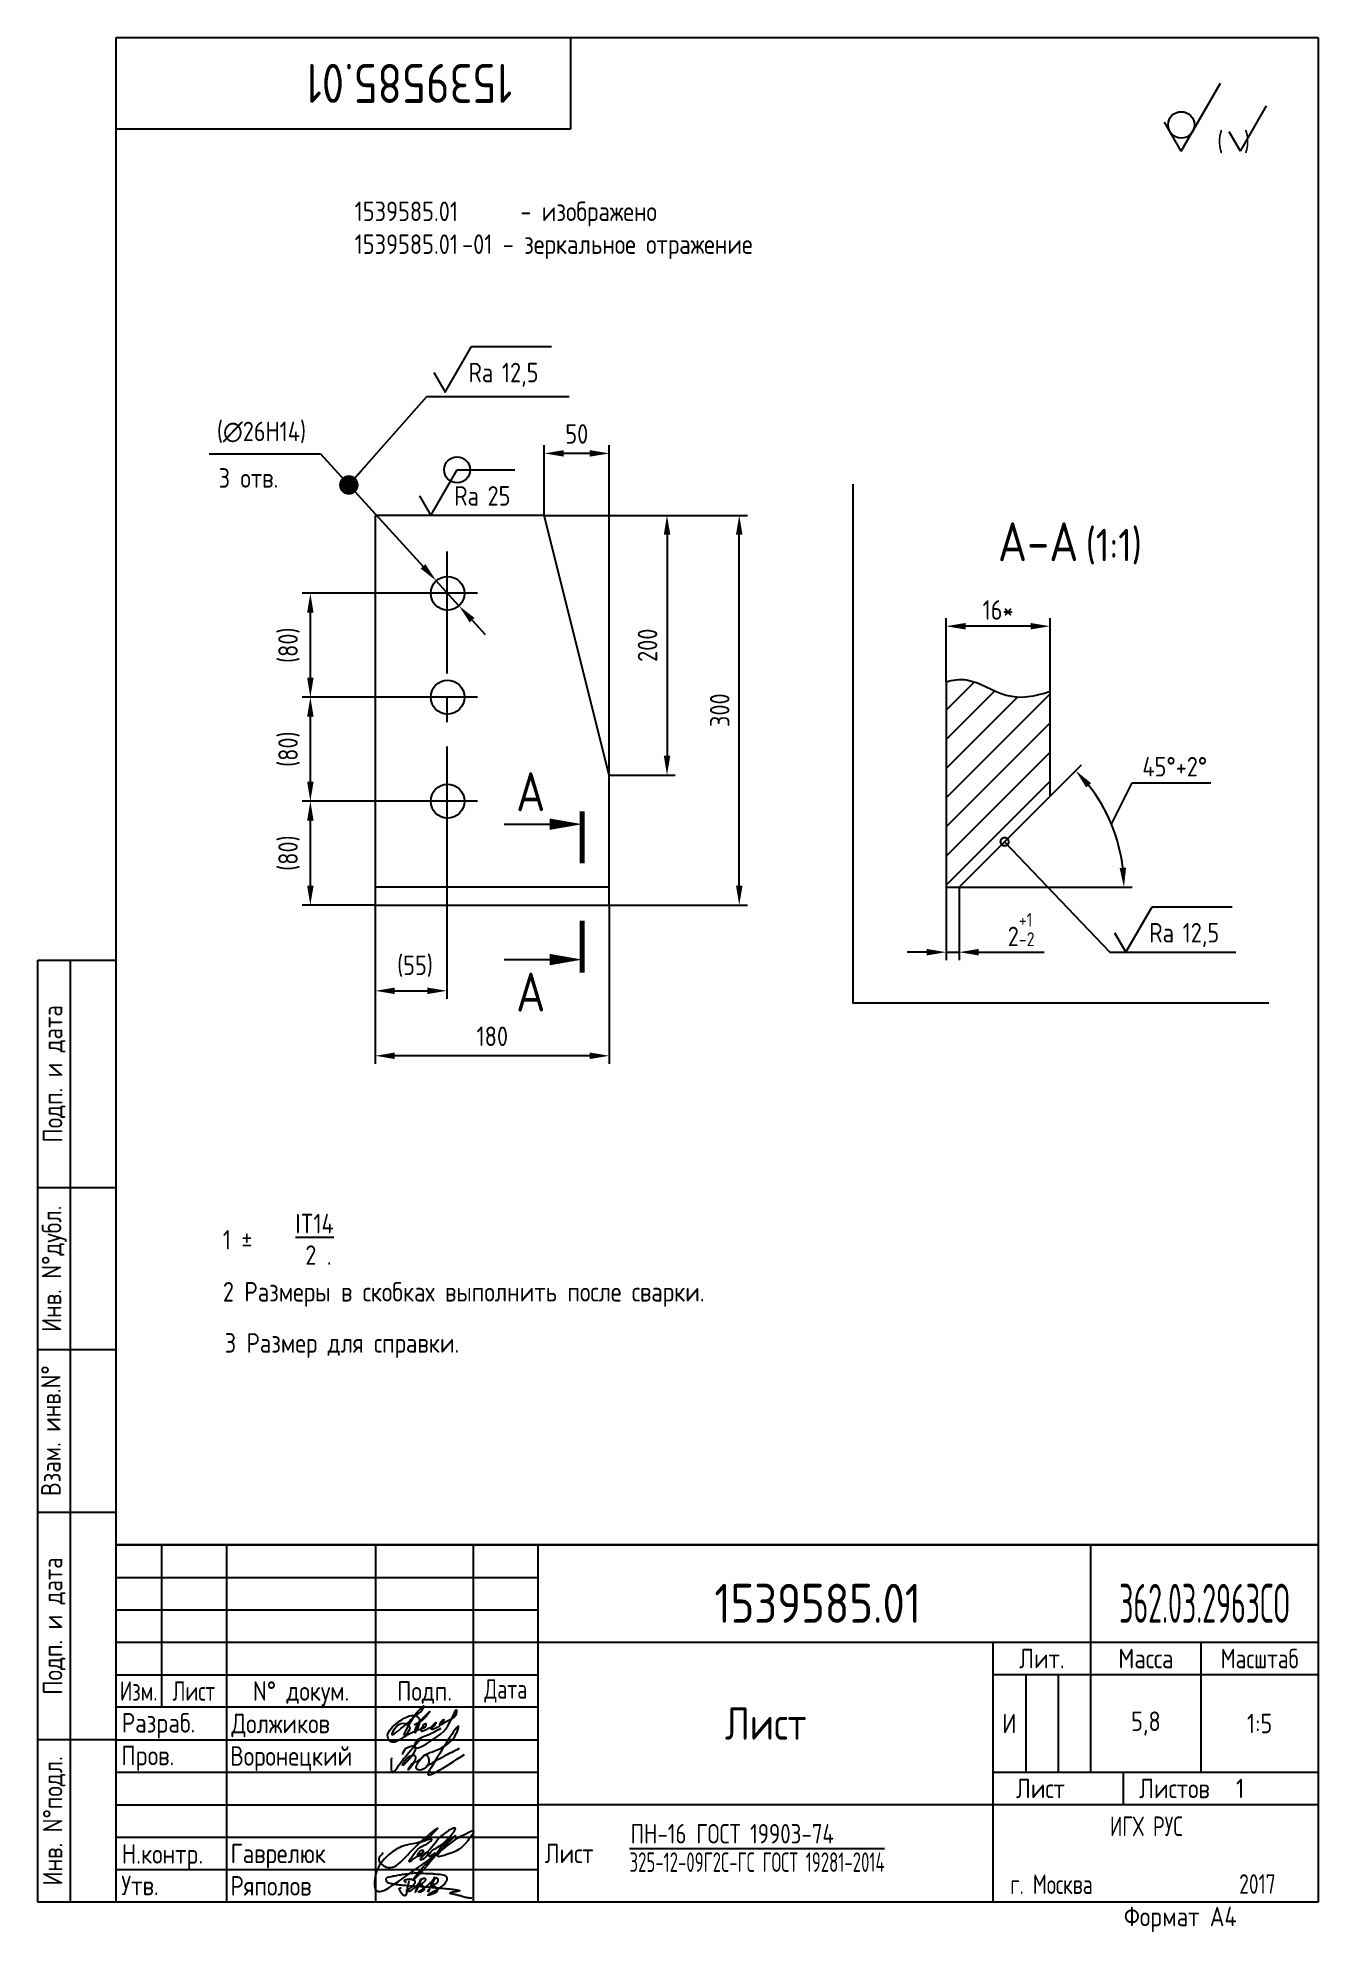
# Paper-space layout 'A4_protect' of a CAD drawing. Header units: millimetres. Extents: x 8 to 205, y 0 to 292.
# The model-space entities are those that its viewports show. They can reach past a viewport. Long polylines and large blocks are cut down to what shows.
import ezdxf
from ezdxf.enums import TextEntityAlignment as Align

# ---------------------------------------------------------------- set-up
doc = ezdxf.new("R2010")
doc.units = ezdxf.units.MM
doc.header["$LTSCALE"] = 3
doc.linetypes.add('CENTER', pattern=[2, 1.25, -0.25, 0.25, -0.25])
doc.layers.add('AM_VIEWS', color=1, linetype='Continuous', lineweight=25, plot=False)
for name, color, linetype in [('Bord', 1, 'Continuous'), ('Cen', 5, 'CENTER'), ('Cont', 6, 'Continuous'), ('Dim', 7, 'Continuous'), ('Hatch', 2, 'Continuous'), ('Text', 3, 'Continuous'), ('Textb', 6, 'Continuous'), ('Vporti', 7, 'Continuous')]:
    doc.layers.add(name, color=color, linetype=linetype)
doc.layers.get('Vporti').off()
doc.styles.add('Style1', font='romans.shx', dxfattribs={"width": 0.8})
doc.dimstyles.new('Anqular', dxfattribs={"dimtxt": 3, "dimasz": 3, "dimexe": 1.25, "dimexo": 0, "dimgap": 1, "dimtad": 2, "dimtoh": 1, "dimtxsty": 'Style1', "dimcen": 2.5, "dimclrt": 3, "dimadec": 0, "dimazin": 0, "dimtfac": 1, "dimtmove": 1, "dimatfit": 3, "dimfxl": 1, "dimarcsym": 0})
doc.dimstyles.new('Copy of Lin_5', dxfattribs={"dimscale": 5, "dimtxt": 3, "dimasz": 3, "dimexe": 1.25, "dimexo": 0, "dimgap": 1.5, "dimtad": 1, "dimdec": 0, "dimtxsty": 'Style1', "dimcen": 2.5, "dimclrt": 3, "dimadec": 5, "dimazin": 0, "dimtfac": 1, "dimtdec": 0, "dimtmove": 0, "dimatfit": 3, "dimldrblk": 'DOTSMALL', "dimfxl": 1, "dimarcsym": 0})
doc.dimstyles.new('Dia$0', dxfattribs={"dimtxt": 3, "dimasz": 3, "dimexe": 1.25, "dimexo": 0, "dimgap": 1, "dimtad": 1, "dimtxsty": 'Style1', "dimcen": 2.5, "dimclrt": 3, "dimadec": 0, "dimazin": 0, "dimtfac": 1, "dimtmove": 0, "dimatfit": 3, "dimfxl": 1, "dimarcsym": 0})
doc.dimstyles.new('DIA_5', dxfattribs={"dimscale": 5, "dimtxt": 3, "dimasz": 3, "dimexe": 0.18, "dimexo": 0.0625, "dimgap": 1, "dimtad": 1, "dimtih": 1, "dimtoh": 1, "dimdec": 0, "dimdsep": 46, "dimtxsty": 'Style1', "dimcen": 0, "dimclrt": 3, "dimadec": 0, "dimazin": 0, "dimtfac": 1, "dimtdec": 0, "dimtmove": 0, "dimatfit": 3, "dimfxl": 1, "dimtolj": 1, "dimarcsym": 0})
doc.dimstyles.new('Lin', dxfattribs={"dimtxt": 3, "dimasz": 3, "dimexe": 1.25, "dimexo": 0, "dimgap": 1, "dimtad": 1, "dimtoh": 1, "dimdec": 3, "dimtxsty": 'Style1', "dimcen": 2.5, "dimclrt": 3, "dimadec": 0, "dimazin": 0, "dimtfac": 1, "dimtdec": 3, "dimtmove": 0, "dimatfit": 3, "dimldrblk": 'DOT', "dimfxl": 1, "dimarcsym": 0})
doc.dimstyles.new('Lin 5', dxfattribs={"dimscale": 5, "dimtxt": 3, "dimasz": 3, "dimexe": 1.25, "dimexo": 0, "dimgap": 1, "dimtad": 1, "dimdec": 0, "dimtxsty": 'Style1', "dimcen": 2.5, "dimclrt": 3, "dimadec": 0, "dimazin": 0, "dimtfac": 1, "dimtdec": 0, "dimtmove": 0, "dimatfit": 3, "dimldrblk": 'DOTSMALL', "dimfxl": 1, "dimarcsym": 0})
doc.dimstyles.new('Poz_2', dxfattribs={"dimscale": 2, "dimtxt": 6, "dimasz": 2.5, "dimexe": 1.25, "dimexo": 0, "dimgap": 1, "dimtad": 2, "dimtoh": 1, "dimdec": 0, "dimtxsty": 'Style1', "dimblk": 'DOTSMALL', "dimcen": 2.5, "dimclrt": 6, "dimadec": 0, "dimazin": 0, "dimtfac": 1, "dimtdec": 0, "dimtmove": 0, "dimatfit": 3, "dimldrblk": 'DOTSMALL', "dimfxl": 1, "dimarcsym": 0})

psp = doc.layouts.new('A4_protect')

# ---------------------------------------------------------------- texts
at = {"layer": 'Text', "style": 'Style1', "width": 0.8}
for s, p in [('%%uIT14', (47.61800520599479, 107.95720064649333)), ('1 %%P', (36.462903372788105, 105.46121028336495)), ('2 .', (49.15061678628524, 103.11003564155249)), ('2 Размеры в скобках выполнить после сварки.', (36.462903372788105, 97.46121028336495)), ('3 Размер для справки.', (36.740015463563395, 89.58069952143421))]:
    psp.add_text(s, height=3, dxfattribs=at).set_placement(p)

msp = doc.modelspace()

# ---------------------------------------------------------------- texts
at = {"layer": 'Text', "style": 'Style1', "width": 0.8}
msp.add_text('3 отв.', height=15, dxfattribs=at).set_placement((11442.150022726895, 4803.845909335538))

# ---------------------------------------------------------------- blocks, each defined once
blk = doc.blocks.new('A4')
at = {"layer": 'Bord'}
for p, q in [((20, 55), (85, 55)), ((20, 50), (85, 50)), ((20, 45), (85, 45)), ((160, 40), (160, 25)), ((165, 40), (165, 25)), ((20, 30), (85, 30)), ((20, 25), (85, 25)), ((20, 20), (85, 20)), ((20, 15), (85, 15)), ((20, 10), (85, 10))]:
    blk.add_line(p, q, dxfattribs=at)
at = {"layer": 'Cont'}
for p, q in [((204.9999999999999, 292), (20, 292)), ((20, 291.99999999999994), (20, 5)), ((90, 277.99999999999994), (90, 291.99999999999994)), ((204.99999999999977, 292), (205, 5)), ((20, 277.99999999999994), (90, 277.99999999999994)), ((8, 5), (8, 150)), ((8, 150), (20, 150)), ((13, 5), (13, 150)), ((8, 115), (20, 115)), ((20, 90), (8, 90)), ((20, 65), (8, 65)), ((205, 60), (20, 60)), ((20, 60), (205, 60)), ((27, 60), (27, 35)), ((37, 60), (37, 5)), ((60, 5), (60, 60)), ((75, 60), (75, 5)), ((85, 5), (85, 60)), ((170, 60), (170, 25)), ((85, 45), (205, 45)), ((155, 5), (155, 45)), ((187, 25), (187, 45)), ((20, 39.99999999999999), (85, 39.99999999999999)), ((205, 40), (155, 40)), ((85, 34.99999999999999), (20, 34.99999999999999)), ((20, 30), (8, 30)), ((155, 24.999999999999993), (205, 24.999999999999993)), ((175, 24.999999999999993), (175, 19.999999999999993)), ((205, 19.999999999999993), (85, 19.999999999999993)), ((20, 5), (8, 5)), ((205, 5), (20, 5))]:
    blk.add_line(p, q, dxfattribs=at)
at = {"layer": 'Text', "style": 'Style1', "width": 0.8}
for s, p in [('Подп. и дата', (10.5, 132.5)), ('Инв. N%%dдубл.', (10.5, 102.5)), ('Взам. инв.N%%d ', (9.998218334536972, 78.3795773123125)), ('Подп. и дата', (10.499999999999972, 47.5)), ('Инв. N%%dподл.', (10.499999999999972, 17.5))]:
    blk.add_text(s, height=3, rotation=90, dxfattribs=at).set_placement(p, align=Align.MIDDLE)
at = {"layer": 'Text', "style": 'Style1'}
for s, width, p in [('Лит.', 0.8, (162.5, 42.5)), ('Масса', 0.8, (178.5, 42.5)), ('Масштаб', 0.75, (196, 42.5)), ('Изм.', 0.7, (23.5, 37.49999999999999)), ('Лист', 0.7, (32, 37.49999999999999)), ('N%%d докум.', 0.8, (48.5, 37.5)), ('Подп.', 0.8, (67.5, 37.5)), ('Лист', 0.8, (162.27183976005585, 22.499999999999993)), ('Листов', 0.8, (182.89895634318407, 22.499999999999993))]:
    blk.add_text(s, height=3, dxfattribs=dict(at, width=width)).set_placement(p, align=Align.MIDDLE_CENTER)
at = {"layer": 'Text', "style": 'Style1', "width": 0.7}
for s, p in [('Дата', (80, 37.5)), ('ИГХ РУС', (178.57456404267487, 16.685325149145108))]:
    blk.add_text(s, height=3, dxfattribs=at).set_placement(p, align=Align.MIDDLE)
at = {"layer": 'Text', "style": 'Style1'}
for s, width, p in [('Разpаб.', 0.8, (20.91971765870153, 31.101855832076225)), ('Пpов.', 0.8, (20.835938510797405, 26.077635610142664)), ('Н.контp.', 0.8, (20.91971765870153, 10.921236633909956)), ('Утв.', 0.8, (20.835938510797405, 6.064490181786333)), ('г. Москва', 0.7, (157.63577938732783, 6.252224118072826)), ('Фоpмат А4', 0.8, (175.10848470088877, 1.2870372467283797))]:
    blk.add_text(s, height=3, dxfattribs=dict(at, width=width)).set_placement(p)
for tag, p, width in [('ФИО', (39.00000028469458, 30.999999936534323), 0.8), ('ФИО', (39.00000028469458, 25.999999936534323), 0.8), ('ГОСТ_СОРТАМЕНТА', (98.1878215711672, 13.999999936534323), 0.8), ('ФИО', (39.00000028469458, 10.999999936534323), 0.8), ('ФИО', (39.00000028469458, 5.999999936534323), 0.8), ('2017', (192.84863846176154, 6.2876293898809354), 0.7)]:
    blk.add_attdef(tag, p, '', height=3, dxfattribs=dict(at, width=width))
at = {"layer": 'Text', "style": 'Style1', "width": 0.8}
for tag, p in [('И', (157.4854669433364, 32.49999993653432)), ('700', (178.50000028469458, 32.49999993653432)), ('1:20', (196.00000028469458, 32.49999993653432))]:
    blk.add_attdef(tag, text='', height=3, dxfattribs=at).set_placement(p, align=Align.MIDDLE)
blk.add_attdef('Сборочный_чертеж', text='', height=3, dxfattribs=at).set_placement((120.00000028469458, 21.29999993653432), align=Align.CENTER)
for tag, p in [('1', (171.11987341606346, 22.499999936534323)), ('2', (193.00000028469458, 22.499999936534323))]:
    blk.add_attdef(tag, text='', height=3, dxfattribs=at).set_placement(p, align=Align.MIDDLE_CENTER)
blk.add_attdef('ЛИСТ', text='', height=3, dxfattribs=at).set_placement((85.98599249093127, 12.499999936534323), align=Align.MIDDLE_LEFT)
at = {"layer": 'Text', "style": 'Style1', "width": 0.7}
blk.add_attdef('%%OГОСТ_ТЕХ._ТРЕБОВАНИЙ', text='', height=3, dxfattribs=at).set_placement((98.1878215711672, 7.999999936534323), align=Align.BOTTOM_LEFT)
at = {"layer": 'Textb', "style": 'Style1', "width": 0.8}
blk.add_attdef('1234567', (81.00000028469458, 289.9999999365343), '', height=6, rotation=180, dxfattribs=at)
blk.add_attdef('1234567', (123.39856689234307, 47.99999993653432), '', height=6, dxfattribs=at)
for tag, height, p in [('123ХЯ', 6, (183.6230571087517, 47.99999993653432)), ('НАИМЕНОВАНИЕ', 5, (120.00000028469458, 29.999999936534323))]:
    blk.add_attdef(tag, text='', height=height, dxfattribs=at).set_placement(p, align=Align.CENTER)
blk = doc.blocks.new('sherISO_12')
at = {"layer": 'Cont'}
for q in [(-14.997822173516852, -6.9599999999999795), (-23.65807621135218, -12.95999999999998)]:
    blk.add_line((-21.059999999999945, -17.45999999999998), q, dxfattribs=at)
blk.add_circle((-21.056490717930956, -13.39037348890173), 2.0295000000000982, dxfattribs=at)
at = {"layer": 'Text'}
for q in [(-7.918557509540278, -10.45999999999998), (-13.692060201431104, -14.45999999999998)]:
    blk.add_line((-11.960009393862947, -17.45999999999998), q, dxfattribs=at)
at = {"layer": 'Text', "style": 'Style1', "width": 0.8}
blk.add_text('(  )', height=3, dxfattribs=at).set_placement((-15.527239592221065, -17.45999999999998))
blk = doc.blocks.new('ZNAK22')
at = {"layer": 'Text', "style": 'Style1', "width": 0.8}
for s, p in [(' - изображено', (21.007913090129968, 5.568741892225184)), ('-01 - зеркальное отражение', (13.642649296121027, 0.5115990350823196))]:
    blk.add_text(s, height=3, dxfattribs=at).set_placement(p)
for p in [(13.01197387418525, 5.568741892225184), (13.01197387418525, 0.5087418922251814)]:
    blk.add_attdef('000000', text='', height=3, dxfattribs=at).set_placement(p, align=Align.RIGHT)
blk = doc.blocks.new('sherISO_01')
at = {"layer": 'Text'}
blk.add_line((4.0414499999999975, 7), (16.364452607677606, 7), dxfattribs=at)
blk.add_lwpolyline([(-1.7320500000000152, 3), (0, 0), (4.0414499999999975, 7)], dxfattribs=at)
at = {"layer": 'Text', "style": 'Style1', "width": 0.8}
blk.add_text('Ra', height=3, dxfattribs=at).set_placement((3.584307142857142, 1.5))
blk.add_attdef('12,5', (8.727084285714255, 1.4999999999999147), '', height=3, dxfattribs=at)
blk = doc.blocks.new('*D66')
at = {"color": 0, "lineweight": -2, "transparency": 16777216}
for p, q in [((11692.722567298333, 4782.577128492203), (11848.972567298333, 4782.577128492203)), ((11842.722567298333, 4497.577128492203), (11842.722567298333, 4767.577128492203)), ((11742.722567298333, 4482.577128492203), (11848.972567298333, 4482.577128492203))]:
    blk.add_line(p, q, dxfattribs=at)
at = {"color": 0, "transparency": 16777216}
for points in [[(11840.222567298333, 4767.577128492203), (11845.222567298333, 4767.577128492203), (11842.722567298333, 4782.577128492203)], [(11840.222567298333, 4497.577128492203), (11845.222567298333, 4497.577128492203), (11842.722567298333, 4482.577128492203)]]:
    blk.add_solid(points, dxfattribs=at)
at = {"layer": 'Defpoints', "color": 0, "transparency": 16777216}
for p in [(11692.722567298333, 4782.577128492203), (11842.722567298333, 4782.577128492203), (11742.722567298333, 4482.577128492203)]:
    blk.add_point(p, dxfattribs=at)
at = {"color": 3, "transparency": 16777216, "insert": (11827.722567298331, 4632.577128492205), "char_height": 15, "attachment_point": 5, "rotation": 90, "style": 'Style1'}
blk.add_mtext('300', dxfattribs=at)
blk = doc.blocks.new('_DotSmall')
at = {"color": 0, "linetype": 'ByBlock', "const_width": 0.5}
blk.add_lwpolyline([(-0.0625, 0, 1), (0.0625, 0, 1)], format="xyb", close=True, dxfattribs=at)
blk = doc.blocks.new('*D67')
at = {"color": 0, "lineweight": -2, "transparency": 16777216}
for p, q in [((11617.722567298333, 4526.6159824778915), (11617.722567298333, 4410.327128492203)), ((11562.722567298333, 4482.577128492203), (11562.722567298333, 4410.327128492203)), ((11577.722567298333, 4416.577128492203), (11602.722567298333, 4416.577128492203))]:
    blk.add_line(p, q, dxfattribs=at)
at = {"color": 0, "transparency": 16777216}
for points in [[(11577.722567298333, 4419.077128492203), (11577.722567298333, 4414.077128492203), (11562.722567298333, 4416.577128492203)], [(11602.722567298333, 4419.077128492203), (11602.722567298333, 4414.077128492203), (11617.722567298333, 4416.577128492203)]]:
    blk.add_solid(points, dxfattribs=at)
at = {"layer": 'Defpoints', "color": 0, "transparency": 16777216}
for p in [(11617.722567298333, 4526.6159824778915), (11562.722567298333, 4482.577128492203), (11617.722567298333, 4416.577128492203)]:
    blk.add_point(p, dxfattribs=at)
at = {"color": 3, "transparency": 16777216, "insert": (11593.247256005636, 4435.5056999207745), "char_height": 15, "attachment_point": 5, "style": 'Style1'}
blk.add_mtext('(55)', dxfattribs=at)
blk = doc.blocks.new('*D68')
at = {"color": 0, "lineweight": -2, "transparency": 16777216}
for p, q in [((11742.722567298333, 4482.577128492203), (11742.722567298333, 4360.327128492203)), ((11562.722567298333, 4423.994868524251), (11562.722567298333, 4360.327128492203)), ((11727.722567298333, 4366.577128492203), (11577.722567298333, 4366.577128492203))]:
    blk.add_line(p, q, dxfattribs=at)
at = {"color": 0, "transparency": 16777216}
for points in [[(11577.722567298333, 4369.077128492203), (11577.722567298333, 4364.077128492203), (11562.722567298333, 4366.577128492203)], [(11727.722567298333, 4369.077128492203), (11727.722567298333, 4364.077128492203), (11742.722567298333, 4366.577128492203)]]:
    blk.add_solid(points, dxfattribs=at)
at = {"layer": 'Defpoints', "color": 0, "transparency": 16777216}
for p in [(11742.722567298333, 4482.577128492203), (11562.722567298333, 4423.994868524251), (11562.722567298333, 4366.577128492203)]:
    blk.add_point(p, dxfattribs=at)
at = {"color": 3, "transparency": 16777216, "insert": (11652.722567298333, 4381.577128492203), "char_height": 15, "attachment_point": 5, "style": 'Style1'}
blk.add_mtext('180', dxfattribs=at)
blk = doc.blocks.new('*D69')
at = {"color": 0, "lineweight": -2, "transparency": 16777216}
for p, q in [((11595.30893763795, 4642.577128492203), (11506.472567298333, 4642.577128492203)), ((11512.722567298333, 4577.577128492204), (11512.722567298333, 4627.577128492203)), ((11595.73064313853, 4562.577128492204), (11506.472567298333, 4562.577128492204))]:
    blk.add_line(p, q, dxfattribs=at)
at = {"color": 0, "transparency": 16777216}
for points in [[(11510.222567298333, 4627.577128492203), (11515.222567298333, 4627.577128492203), (11512.722567298333, 4642.577128492203)], [(11510.222567298333, 4577.577128492204), (11515.222567298333, 4577.577128492204), (11512.722567298333, 4562.577128492204)]]:
    blk.add_solid(points, dxfattribs=at)
at = {"layer": 'Defpoints', "color": 0, "transparency": 16777216}
for p in [(11512.722567298333, 4642.577128492203), (11595.30893763795, 4642.577128492203), (11595.73064313853, 4562.577128492204)]:
    blk.add_point(p, dxfattribs=at)
at = {"color": 3, "transparency": 16777216, "insert": (11496.29399586976, 4602.577128492206), "char_height": 15, "attachment_point": 5, "rotation": 90, "style": 'Style1'}
blk.add_mtext('(80)', dxfattribs=at)
blk = doc.blocks.new('*D70')
at = {"color": 0, "lineweight": -2, "transparency": 16777216}
for p, q in [((11595.30893763795, 4722.577128492203), (11506.472567298333, 4722.577128492203)), ((11512.722567298333, 4657.577128492203), (11512.722567298333, 4707.577128492203)), ((11595.30893763795, 4642.577128492203), (11506.472567298333, 4642.577128492203))]:
    blk.add_line(p, q, dxfattribs=at)
at = {"color": 0, "transparency": 16777216}
for points in [[(11510.222567298333, 4707.577128492203), (11515.222567298333, 4707.577128492203), (11512.722567298333, 4722.577128492203)], [(11510.222567298333, 4657.577128492203), (11515.222567298333, 4657.577128492203), (11512.722567298333, 4642.577128492203)]]:
    blk.add_solid(points, dxfattribs=at)
at = {"layer": 'Defpoints', "color": 0, "transparency": 16777216}
for p in [(11512.722567298333, 4722.577128492203), (11595.30893763795, 4722.577128492203), (11595.30893763795, 4642.577128492203)]:
    blk.add_point(p, dxfattribs=at)
at = {"color": 3, "transparency": 16777216, "insert": (11496.29399586976, 4682.577128492205), "char_height": 15, "attachment_point": 5, "rotation": 90, "style": 'Style1'}
blk.add_mtext('(80)', dxfattribs=at)
blk = doc.blocks.new('*D71')
at = {"color": 0, "lineweight": -2, "transparency": 16777216}
for p, q in [((11595.30893763795, 4562.577128492204), (11506.472567298333, 4562.577128492204)), ((11512.722567298333, 4497.577128492203), (11512.722567298333, 4547.577128492204)), ((11562.722567298333, 4482.577128492203), (11506.472567298333, 4482.577128492203))]:
    blk.add_line(p, q, dxfattribs=at)
at = {"color": 0, "transparency": 16777216}
for points in [[(11510.222567298333, 4547.577128492204), (11515.222567298333, 4547.577128492204), (11512.722567298333, 4562.577128492204)], [(11510.222567298333, 4497.577128492203), (11515.222567298333, 4497.577128492203), (11512.722567298333, 4482.577128492203)]]:
    blk.add_solid(points, dxfattribs=at)
at = {"layer": 'Defpoints', "color": 0, "transparency": 16777216}
for p in [(11512.722567298333, 4562.577128492204), (11595.30893763795, 4562.577128492204), (11562.722567298333, 4482.577128492203)]:
    blk.add_point(p, dxfattribs=at)
at = {"color": 3, "transparency": 16777216, "insert": (11496.29399586976, 4522.577128492206), "char_height": 15, "attachment_point": 5, "rotation": 90, "style": 'Style1'}
blk.add_mtext('(80)', dxfattribs=at)
blk = doc.blocks.new('*D64')
at = {"color": 0, "lineweight": -2, "transparency": 16777216}
for p, q in [((11692.722567298333, 4782.577128492203), (11793.405651234963, 4782.577128492203)), ((11787.155651234963, 4767.577128492203), (11787.155651234963, 4597.577128492202)), ((11742.722567298333, 4582.577128492202), (11793.405651234963, 4582.577128492202))]:
    blk.add_line(p, q, dxfattribs=at)
at = {"color": 0, "transparency": 16777216}
for points in [[(11784.655651234963, 4767.577128492203), (11789.655651234963, 4767.577128492203), (11787.155651234963, 4782.577128492203)], [(11784.655651234963, 4597.577128492202), (11789.655651234963, 4597.577128492202), (11787.155651234963, 4582.577128492202)]]:
    blk.add_solid(points, dxfattribs=at)
at = {"layer": 'Defpoints', "color": 0, "transparency": 16777216}
for p in [(11692.722567298333, 4782.577128492203), (11742.722567298333, 4582.577128492202), (11787.155651234963, 4582.577128492202)]:
    blk.add_point(p, dxfattribs=at)
at = {"color": 3, "transparency": 16777216, "insert": (11772.155651234962, 4682.577128492204), "char_height": 15, "attachment_point": 5, "rotation": 90, "style": 'Style1'}
blk.add_mtext('200', dxfattribs=at)
blk = doc.blocks.new('*D65')
at = {"color": 0, "lineweight": -2, "transparency": 16777216}
for p, q in [((11692.722567298333, 4782.577128492203), (11692.722567298333, 4836.50460807914)), ((11742.722567298333, 4582.577128492202), (11742.722567298333, 4836.50460807914)), ((11727.722567298333, 4830.25460807914), (11707.722567298333, 4830.25460807914))]:
    blk.add_line(p, q, dxfattribs=at)
at = {"color": 0, "transparency": 16777216}
for points in [[(11707.722567298333, 4832.75460807914), (11707.722567298333, 4827.75460807914), (11692.722567298333, 4830.25460807914)], [(11727.722567298333, 4832.75460807914), (11727.722567298333, 4827.75460807914), (11742.722567298333, 4830.25460807914)]]:
    blk.add_solid(points, dxfattribs=at)
at = {"layer": 'Defpoints', "color": 0, "transparency": 16777216}
for p in [(11692.722567298333, 4830.25460807914), (11692.722567298333, 4782.577128492203), (11742.722567298333, 4582.577128492202)]:
    blk.add_point(p, dxfattribs=at)
at = {"color": 3, "transparency": 16777216, "insert": (11717.722567298333, 4845.25460807914), "char_height": 15, "attachment_point": 5, "style": 'Style1'}
blk.add_mtext('50', dxfattribs=at)
blk = doc.blocks.new('*D72')
at = {"layer": 'Defpoints', "color": 0, "transparency": 16777216}
for p in [(11609.552744454078, 4732.185930755064), (11627.06513082181, 4712.968326229338)]:
    blk.add_point(p, dxfattribs=at)
at = {"layer": 'Dim', "color": 0, "lineweight": -2, "transparency": 16777216}
for p, q in [((11434.844837196715, 4830.00181719289), (11520.416265768159, 4830.001817192891)), ((11520.416265768159, 4830.001817192891), (11599.449444626538, 4743.273010289136)), ((11627.06513082181, 4712.968326229338), (11609.552744454078, 4732.185930755064)), ((11637.168430649348, 4701.881246695266), (11647.271730476888, 4690.794167161193))]:
    blk.add_line(p, q, dxfattribs=at)
at = {"layer": 'Dim', "color": 0, "transparency": 16777216}
for points in [[(11601.29729121555, 4744.956893593726), (11597.601598037525, 4741.589126984545), (11609.552744454078, 4732.185930755064)], [(11639.01627723836, 4703.565129999856), (11635.320584060337, 4700.197363390676), (11627.06513082181, 4712.968326229338)]]:
    blk.add_solid(points, dxfattribs=at)
at = {"layer": 'Dim', "color": 3, "transparency": 16777216, "insert": (11475.13055148243, 4846.430388621463), "char_height": 15, "attachment_point": 5, "style": 'Style1'}
blk.add_mtext('\\A1;(∅26H14)', dxfattribs=at)
blk = doc.blocks.new('ZNAK01')
at = {"layer": 'Textb', "style": 'Style1', "width": 0.8}
blk.add_attdef('А', text='', height=6, dxfattribs=at).set_placement((3.9505396978285034, -0.01980960201723292), align=Align.RIGHT)
blk.add_attdef('SC(1)', (5.0723284561202036, -0.01980960201723292), '', height=5, dxfattribs=at)
blk = doc.blocks.new('*D74')
at = {"layer": 'Defpoints', "color": 0, "transparency": 16777216}
for p in [(12062.266649576648, 4495.866914660604), (12062.266649576648, 4487.305270200592), (12078.266649576644, 4485.866914660604)]:
    blk.add_point(p, dxfattribs=at)
at = {"layer": 'Dim', "color": 0, "lineweight": -2, "transparency": 16777216}
for p, q in [((12062.266649576648, 4487.305270200592), (12062.266649576648, 4497.116914660604)), ((12078.266649576644, 4485.866914660604), (12078.266649576644, 4497.116914660604)), ((12075.266649576644, 4495.866914660604), (12065.266649576648, 4495.866914660604))]:
    blk.add_line(p, q, dxfattribs=at)
at = {"layer": 'Dim', "color": 0, "transparency": 16777216}
for points in [[(12065.266649576648, 4496.366914660604), (12065.266649576648, 4495.366914660604), (12062.266649576648, 4495.866914660604)], [(12075.266649576644, 4496.366914660604), (12075.266649576644, 4495.366914660604), (12078.266649576644, 4495.866914660604)]]:
    blk.add_solid(points, dxfattribs=at)
at = {"layer": 'Dim', "color": 3, "transparency": 16777216, "insert": (12070.266649576646, 4498.366914660604), "char_height": 3, "attachment_point": 5, "style": 'Style1'}
blk.add_mtext('16*', dxfattribs=at)
blk = doc.blocks.new('*D75')
at = {"layer": 'Defpoints', "color": 0, "transparency": 16777216}
for p in [(12062.266649576646, 4455.681178276525), (12064.266649576646, 4455.681178276525), (12064.266649576646, 4445.681178276525)]:
    blk.add_point(p, dxfattribs=at)
at = {"layer": 'Dim', "color": 0, "lineweight": -2, "transparency": 16777216}
for p, q in [((12062.266649576646, 4455.681178276525), (12062.266649576646, 4444.431178276525)), ((12064.266649576646, 4455.681178276525), (12064.266649576646, 4444.431178276525)), ((12059.266649576646, 4445.681178276525), (12056.266649576646, 4445.681178276525)), ((12062.266649576646, 4445.681178276525), (12064.266649576646, 4445.681178276525)), ((12067.266649576646, 4445.681178276525), (12077.374078148076, 4445.681178276525))]:
    blk.add_line(p, q, dxfattribs=at)
at = {"layer": 'Dim', "color": 0, "transparency": 16777216}
for points in [[(12059.266649576646, 4446.181178276525), (12059.266649576646, 4445.181178276525), (12062.266649576646, 4445.681178276525)], [(12067.266649576646, 4446.181178276525), (12067.266649576646, 4445.181178276525), (12064.266649576646, 4445.681178276525)]]:
    blk.add_solid(points, dxfattribs=at)
at = {"layer": 'Dim', "color": 3, "transparency": 16777216, "insert": (12073.82036386236, 4449.166178276525), "char_height": 3, "attachment_point": 5, "style": 'Style1'}
blk.add_mtext('2{}{\\H0.71x;\\C3;\\S+1^-2;}', dxfattribs=at)
blk = doc.blocks.new('*D76')
at = {"layer": 'Defpoints', "color": 0, "transparency": 16777216}
for p in [(12078.266649576652, 4469.681178276525), (12088.779210515793, 4462.2492991845875), (12064.266649576648, 4455.681178276525), (12064.266649576648, 4455.681178276525), (12087.914216140454, 4455.681178276526)]:
    blk.add_point(p, dxfattribs=at)
at = {"layer": 'Dim', "color": 0, "lineweight": -2, "transparency": 16777216}
for p, q in [((12078.266649576652, 4469.681178276525), (12083.094973084215, 4474.509501784089)), ((12087.712190346705, 4465.392639240654), (12090.916605482704, 4471.7407446926245)), ((12090.916605482704, 4471.7407446926245), (12103.002319768419, 4471.7407446926245)), ((12087.914216140454, 4455.681178276526), (12090.893920037794, 4455.681178276525))]:
    blk.add_line(p, q, dxfattribs=at)
blk.add_arc((12064.266649576648, 4455.681178276525), 25.3772704611468, 6.777229460356661, 38.222770539636315, dxfattribs=at)
at = {"layer": 'Dim', "color": 0, "transparency": 16777216}
for points in [[(12083.829480918903, 4471.0505824701995), (12084.577147065567, 4471.7146572650345), (12082.211089607732, 4473.625618307606)], [(12089.965721799119, 4458.705487061423), (12088.96747020611, 4458.646379049697), (12089.643920037794, 4455.681178276526)]]:
    blk.add_solid(points, dxfattribs=at)
at = {"layer": 'Dim', "color": 3, "transparency": 16777216, "insert": (12097.459462625558, 4474.2407446926245), "char_height": 3, "attachment_point": 5, "style": 'Style1'}
blk.add_mtext('45°+2%%d', dxfattribs=at)
blk = doc.blocks.new('razrez01')
at = {"layer": 'Text', "const_width": 0.8}
blk.add_lwpolyline([(0, 1.9966081282100276), (0, -6.003391871789972)], dxfattribs=at)
at = {"layer": 'Text'}
blk.add_lwpolyline([(0, 0, 0, 1.76, 0), (-5, 0, 1.76, 1.76, 0)], format="xyseb", dxfattribs=at)
blk.add_lwpolyline([(-12, 0), (-5, 0)], dxfattribs=at)
at = {"layer": 'Textb', "style": 'Style1', "width": 0.8}
blk.add_attdef('A', (-10.159999999999968, 2), '', height=6, dxfattribs=at)
blk = doc.blocks.new('A$C6CF913E7')
at = {"layer": 'Text'}
blk.add_circle((0, 0), 2, dxfattribs=at)
blk = doc.blocks.new('sherISO_07')
at = {"layer": 'Text'}
blk.add_line((4.0414499999999975, 7), (12.926775260426325, 7), dxfattribs=at)
blk.add_lwpolyline([(-1.7320500000000152, 3), (0, 0), (4.0414499999999975, 7)], dxfattribs=at)
blk.add_blockref('A$C6CF913E7', (4.0414499999999975, 7))
at = {"layer": 'Text', "style": 'Style1', "width": 0.8}
blk.add_text('Ra', height=3, dxfattribs=at).set_placement((3.584307142857142, 1.5))
blk.add_attdef('25', (8.727084285714255, 1.4999999999999147), '', height=3, dxfattribs=at)

# ---------------------------------------------------------------- dimensions: what is measured, and where the dimension line sits
for base, p1, p2, angle, picture, middle in [((11692.722567298333, 4830.25460807914), (11742.722567298333, 4582.577128492202), (11692.722567298333, 4782.577128492203), 180, '*D65', (11717.722567298333, 4845.25460807914)), ((11842.722567298333, 4782.577128492203), (11742.722567298333, 4482.577128492203), (11692.722567298333, 4782.577128492203), 90, '*D66', (11827.722567298331, 4632.577128492205)), ((11787.155651234963, 4582.577128492202), (11692.722567298333, 4782.577128492203), (11742.722567298333, 4582.577128492202), 90, '*D64', (11772.155651234962, 4682.577128492204)), ((11562.722567298333, 4366.577128492203), (11742.722567298333, 4482.577128492203), (11562.722567298333, 4423.994868524251), 180, '*D68', (11652.722567298333, 4381.577128492203))]:
    dim = msp.add_linear_dim(base=base, p1=p1, p2=p2, angle=angle, dimstyle='Copy of Lin_5')
    dim.commit()
    dim.dimension.update_dxf_attribs({"geometry": picture, "text_midpoint": middle})
for base, p1, p2, picture, middle in [((11512.722567298333, 4722.577128492203), (11595.30893763795, 4642.577128492203), (11595.30893763795, 4722.577128492203), '*D70', (11496.29399586976, 4682.577128492205)), ((11512.722567298333, 4642.577128492203), (11595.73064313853, 4562.577128492204), (11595.30893763795, 4642.577128492203), '*D69', (11496.29399586976, 4602.577128492206))]:
    dim = msp.add_linear_dim(base=base, p1=p1, p2=p2, angle=90, text='(<>)', dimstyle='Lin 5')
    dim.commit()
    dim.dimension.update_dxf_attribs({"geometry": picture, "text_midpoint": middle})
dim = msp.add_linear_dim(base=(11512.722567298333, 4562.577128492204), p1=(11562.722567298333, 4482.577128492203), p2=(11595.30893763795, 4562.577128492204), angle=90, text='(<>)', dimstyle='Lin 5', override={"dimfxl": 1.25})
dim.commit()
dim.dimension.update_dxf_attribs({"geometry": '*D71', "text_midpoint": (11496.29399586976, 4522.577128492206)})
dim = msp.add_linear_dim(base=(11617.722567298333, 4416.577128492203), p1=(11562.722567298333, 4482.577128492203), p2=(11617.722567298333, 4526.6159824778915), angle=180, text='(<>)', dimstyle='Copy of Lin_5')
dim.commit()
dim.dimension.update_dxf_attribs({"geometry": '*D67', "text_midpoint": (11593.247256005636, 4416.577128492203), "dimtype": 160})
at = {"layer": 'Dim'}
dim = msp.add_diameter_dim_2p(p1=(11627.06513082181, 4712.968326229338), p2=(11609.552744454078, 4732.185930755064), text='(<>H14)', dimstyle='DIA_5', dxfattribs=at)
dim.commit()
dim.dimension.update_dxf_attribs({"geometry": '*D72', "text_midpoint": (11475.13055148243, 4830.001817192891), "dimtype": 163})
dim = msp.add_linear_dim(base=(12062.266649576648, 4495.866914660604), p1=(12078.266649576644, 4485.866914660604), p2=(12062.266649576648, 4487.305270200592), text='<>*', dimstyle='Dia$0', override={"dimarcsym": 1}, dxfattribs=at)
dim.commit()
dim.dimension.update_dxf_attribs({"geometry": '*D74', "text_midpoint": (12070.266649576646, 4498.366914660604)})
dim = msp.add_angular_dim_2l(base=(12088.779210515793, 4462.2492991845875), line1=((12064.266649576646, 4455.681178276525), (12087.914216140452, 4455.681178276525)), line2=((12064.266649576646, 4455.681178276525), (12078.266649576648, 4469.681178276524)), text='<>+2%%d', dimstyle='Anqular', override={"dimtix": 1}, dxfattribs=at)
dim.commit()
dim.dimension.update_dxf_attribs({"geometry": '*D76', "text_midpoint": (12097.45946262556, 4474.2407446926245), "dimtype": 162})
dim = msp.add_linear_dim(base=(12064.266649576646, 4445.681178276525), p1=(12062.266649576646, 4455.681178276525), p2=(12064.266649576646, 4455.681178276525), angle=1.1318876866147092e-13, text='<>{}{\\H0.71x;\\C3;\\S+1^-2;}', dimstyle='Dia$0', override={"dimtp": 1, "dimtm": 2, "dimarcsym": 1}, dxfattribs=at)
dim.commit()
dim.dimension.update_dxf_attribs({"geometry": '*D75', "text_midpoint": (12073.82036386236, 4449.166178276525)})

# ---------------------------------------------------------------- hatches: boundary and pattern name
at = {"layer": 'Hatch'}
h = msp.add_hatch(dxfattribs=at)
h.set_pattern_fill('ANSI31', color=256)
h.set_pattern_definition([(45, (0, 0), (-2.245064030267288, 2.2450640302672884), [])])
edge = h.paths.add_edge_path()
edge.add_spline(control_points=[(12078.266649576632, 4485.866914660642), (12075.984575614162, 4485.034712199613), (12071.628380764185, 4484.298240677063), (12066.39542449713, 4488.022008734699), (12063.317998969578, 4487.6317771614995), (12062.266649576648, 4487.305270200592)], knot_values=[6.204459899858058, 6.204459899858058, 6.204459899858058, 6.204459899858058, 13.246240374146687, 19.76582167607712, 23.141479384053937, 23.141479384053937, 23.141479384053937, 23.141479384053937], degree=3, periodic=0)
edge.add_line((12062.266649576646, 4487.305270200592), (12062.266649576646, 4455.681178276525))
edge.add_line((12062.266649576646, 4455.681178276525), (12064.266649576646, 4455.681178276525))
edge.add_line((12064.266649576646, 4455.681178276525), (12078.266649576644, 4469.681178276521))
edge.add_line((12078.266649576644, 4469.681178276521), (12078.266649576644, 4485.866914660645))

# ---------------------------------------------------------------- linework, layer by layer
at = {"layer": 'AM_VIEWS'}
for points in [[(11410.815038184315, 4185.531205624829), (11904.869911137903, 4185.531205624829), (11904.869911137903, 4960.474043998009), (11410.815038184315, 4960.474043998009)], [(12047.988923592711, 4536.141606712696), (12116.7544488485, 4536.141606712696), (12116.7544488485, 4437.84020263491), (12047.988923592711, 4437.84020263491)]]:
    msp.add_lwpolyline(points, close=True, dxfattribs=at)
at = {"layer": 'Bord'}
msp.add_open_spline([(12062.266649576648, 4487.305270200592), (12063.317998969578, 4487.6317771614995), (12066.39542449713, 4488.022008734699), (12071.628380764185, 4484.298240677063), (12075.984575614162, 4485.034712199613), (12078.266649576632, 4485.866914660642)], degree=3, knots=[6.2044598998580565, 6.2044598998580565, 6.2044598998580565, 6.2044598998580565, 9.580117607834875, 16.09969890976531, 23.141479384053937, 23.141479384053937, 23.141479384053937, 23.141479384053937], dxfattribs=at)
at = {"layer": 'Cen'}
for p, q in [((11617.722567298333, 4754.689346594232), (11617.722567298333, 4522.640191085569)), ((11641.30893763795, 4722.577128492203), (11595.30893763795, 4722.577128492203)), ((11641.30893763795, 4642.577128492203), (11595.30893763795, 4642.577128492203)), ((11641.30893763795, 4562.577128492204), (11595.30893763795, 4562.577128492204))]:
    msp.add_line(p, q, dxfattribs=at)
at = {"layer": 'Cont'}
for p, q in [((11692.722567298333, 4782.577128492203), (11562.722567298333, 4782.577128492203)), ((11562.722567298333, 4782.577128492203), (11562.722567298333, 4482.577128492203)), ((11742.722567298333, 4582.577128492203), (11692.722567298333, 4782.577128492203)), ((11742.722567298333, 4482.577128492204), (11742.722567298333, 4582.577128492202)), ((11562.722567298333, 4496.577128492203), (11742.722567298333, 4496.577128492203)), ((12062.266649576646, 4487.305270200591), (12062.266649576646, 4455.681178276525)), ((12078.266649576644, 4469.681178276523), (12078.266649576644, 4485.866914660646)), ((11562.722567298333, 4482.577128492203), (11742.722567298333, 4482.577128492203)), ((12064.266649576646, 4455.681178276525), (12078.266649576648, 4469.681178276524)), ((12062.266649576646, 4455.681178276525), (12064.266649576646, 4455.681178276525))]:
    msp.add_line(p, q, dxfattribs=at)
for centre in [(11618.30893763795, 4722.577128492201), (11618.30893763795, 4642.577128492201), (11618.30893763795, 4562.577128492202)]:
    msp.add_circle(centre, 13, dxfattribs=at)
at = {"layer": 'Dim'}
for p, q in [((12064.266649576646, 4455.681178276525), (12087.914216140452, 4455.681178276525)), ((12087.484430378914, 4445.681178276525), (12106.87751517244, 4445.681178276525))]:
    msp.add_line(p, q, dxfattribs=at)

# ---------------------------------------------------------------- block references
at = {"layer": 'Dim', "xscale": 5, "yscale": 5, "zscale": 5}
for name, p, values in [('sherISO_07', (11605.429010313934, 4782.577128492203), {'25': '25'}), ('razrez01', (11721.833663525016, 4544.832565370802), {'A': 'А'})]:
    msp.add_blockref(name, p, dxfattribs=at).add_auto_attribs(values)
at = {"layer": 'Dim'}
ref = msp.add_blockref('razrez01', (11721.833663525016, 4440.605401305649), dxfattribs=dict(at, xscale=-5, yscale=5, zscale=5, rotation=180))
ref.add_attrib('A', 'А', (11671.033663525017, 4400.605401305649), dxfattribs={"layer": 'Textb', "height": 30, "style": 'Style1', "width": 0.8000000000000002})
at = {"layer": 'Hatch', "zscale": 5}
msp.add_blockref('ZNAK01', (12078.688206157005, 4505.886724262619), dxfattribs=at).add_auto_attribs({'А': 'A-A', 'SC(1)': '(1:1)'})
at = {"layer": 'Hatch'}
msp.add_blockref('sherISO_01', (12089.937901068552, 4445.681178276525), dxfattribs=at).add_auto_attribs({'12,5': '12,5'})
at = {"layer": 'Text', "xscale": 5, "yscale": 5, "zscale": 15}
msp.add_blockref('sherISO_01', (11616.44906117076, 4877.491442230761), dxfattribs=at).add_auto_attribs({'12,5': '12,5'})

msp.set_redraw_order([(e.dxf.handle, doc.entitydb.next_handle()) for e in msp.query("TEXT MTEXT ATTDEF DIMENSION ARC_DIMENSION")])  # texts and dimensions are drawn at this point

# ---------------------------------------------------------------- leaders
at = {"layer": 'Dim'}
for points, dimstyle, override in [([(11542.34103781993, 4805.942183642088), (11602.44643617172, 4874.137740744991), (11711.739343084635, 4874.137740744991)], 'Lin', {"dimscale": 5}), ([(12071.266649576646, 4462.681178276525), (12087.484430378914, 4445.681178276525)], 'Poz_2', {"dimscale": 1})]:
    msp.add_leader(points, dimstyle=dimstyle, override=override, dxfattribs=at)

# ---------------------------------------------------------------- linework, layer by layer
at = {"layer": 'Cont'}
psp.add_line((204.99999999999977, 292), (205, 5), dxfattribs=at)
at = {"layer": 'Text'}
for points, knots in [([(64.36809642259584, 30.940680096564698), (64.7865456009952, 31.858687319584508), (65.32491776299103, 33.03978542873956), (67.59137951559734, 35.60744609446344), (67.1425860635259, 34.44126794097148), (65.63676035630996, 33.41244047463517), (61.432227117188276, 29.301512100693003), (63.082403383899866, 32.04552541998706), (64.06262864429178, 32.72958819462738), (65.62342409350342, 32.03769888500842), (64.98758158992312, 31.230654699368735), (64.46727841571705, 30.542122904199033), (64.30359513554029, 30.80894188574306), (64.34471052459448, 30.89291645491047), (64.36809642259584, 30.940680096564698)], [0, 0, 0, 0, 4.0626167927875265, 5.226918581749939, 5.80029107494976, 6.663227249634654, 11.77443095441027, 12.938639001685052, 14.113509906217049, 15.354080625509935, 16.396132937246502, 16.918576043197085, 17.032510401728477, 17.18279431453402, 17.18279431453402, 17.18279431453402, 17.18279431453402]), ([(70.01599028629045, 31.723777513913575), (69.25555447588003, 31.304621031617547), (67.94130846893775, 30.58020126390011), (66.06740318586628, 29.995207565514296), (65.74452989505922, 28.06444658390896), (70.67275178275675, 31.16684009025941), (71.00173360461281, 31.7752150903367), (72.41312474081262, 34.80205884485837), (72.38060304483018, 33.365524648388146), (71.50420978883125, 33.24062144279114), (69.31238900283596, 31.765753377456527), (70.62586966402563, 33.52013535449937), (70.09283219152297, 32.0045755090571), (67.56896730701446, 30.896706038216827), (69.45726640521805, 33.06928315324758), (68.91305689152884, 31.867393692798508), (68.18582392279832, 31.89741602501028), (66.31900782732336, 30.655496518301405), (67.65883425851277, 32.919004960485296), (67.77652803243869, 31.823290506054644), (65.87110420977035, 31.382245002123867), (64.59872053274859, 30.54920225788783), (62.453362278612886, 29.19699502449603), (61.405045316622946, 30.931014893278853), (62.90971338391543, 32.34790966174173), (64.31717999786419, 33.311777445713794), (65.59627618589619, 33.94838816518484), (66.55873525767271, 33.53511218877601), (66.9690915789641, 32.544604075151256), (65.66762687911003, 30.23196510295445), (66.36594958830354, 32.51638775725151), (66.97093223720472, 32.96846543879736), (68.61775158126984, 34.7823934752814), (67.62676003383513, 33.32971899252213), (66.89746053142612, 32.7894397811216), (66.09474849146179, 32.39347204839824), (65.84772301554244, 32.27161749439274)], [0, 0, 0, 0, 2.703743075407581, 4.672825098458283, 5.027990463376289, 7.95593313533336, 13.437489396360228, 13.883187996730426, 14.18944072585619, 16.413959215590634, 17.478513484453853, 18.47963993569195, 18.959294383821884, 20.910841102739425, 22.003090646426703, 22.470554080338072, 23.533770678708287, 24.710748012916675, 26.016260070101836, 26.201331147901076, 27.488187165111718, 30.382064833566602, 32.2587838487675, 33.06972359331033, 35.43990244892815, 37.010786861322956, 38.61286089153177, 39.3210899554543, 39.818865095155815, 41.83144001269573, 42.782113283332905, 44.49496071071889, 45.86791421996092, 46.467244920085456, 48.290621785989735, 49.10118761072665, 49.10118761072665, 49.10118761072665, 49.10118761072665]), ([(64.09832447486133, 27.75049962263006), (64.25777813305702, 28.129241761026712), (64.57313751600564, 28.878298812542138), (67.07635799881704, 29.435191571224877), (65.2705511722407, 26.98733984495257), (63.75298475373859, 25.653543096349775), (64.80376597236372, 27.64905388298608), (66.9475764656532, 27.72120514450384), (64.47764056646682, 24.421666251076136), (65.53689466891157, 26.631027649755737), (66.7048396252398, 26.528572262824145), (67.67588776286267, 28.029792754887314), (68.5162085066902, 26.653090025909005), (67.67946494663732, 25.316950869654242), (65.64737074049152, 25.312929301202246), (67.228225725719, 27.71668229425636), (69.63523372912019, 28.385359401787063), (72.00330757948274, 29.67098012459222), (73.49643117717822, 34.101417775294074), (69.71436555537423, 27.569746785918586), (67.04940174920714, 23.427945616446387), (70.51780078888055, 25.695732165853617), (73.66040408004937, 27.75049962263006)], [0, 0, 0, 0, 1.2133532122822097, 2.399708634181657, 5.497648108631922, 5.86131724698468, 7.611627111151111, 8.43806009469808, 10.837371386860127, 11.583123078408143, 13.461300574551785, 14.534506442614802, 15.162085733611459, 17.217847827824198, 17.944716526805138, 20.12377451418775, 21.948027002621608, 26.460706627751197, 27.14471817911458, 34.52242950372036, 35.15946751781183, 41.30429220896465, 41.30429220896465, 41.30429220896465, 41.30429220896465]), ([(62.410196145613554, 27.1924644663452), (62.3672636573355, 26.741454329428556), (62.30421614073363, 26.079133783023423), (62.458988301947144, 24.537937951494218), (63.79406944799227, 26.438884944297108), (64.92495826433213, 27.867111666906737), (66.30488834164083, 29.478208201500486), (67.11091805160049, 30.4192643418437)], [0, 0, 0, 0, 1.5239473081327288, 2.2379577113621436, 3.3518362326643847, 5.856422655588249, 9.37405599909597, 9.37405599909597, 9.37405599909597, 9.37405599909597]), ([(72.83775084834178, 28.642269132653382), (72.06856870950811, 28.25142251795325), (70.35267475096586, 27.379520648394006), (68.6817936272779, 26.42402491881482), (67.75991678212176, 25.89684834337993)], [0, 0, 0, 0, 2.587978407574596, 5.773270452078776, 5.773270452078776, 5.773270452078776, 5.773270452078776]), ([(61.14916572721938, 12.563210643120218), (60.8127247351421, 12.254179177503165), (59.93231205557284, 11.445492878502405), (62.32143838168534, 9.58525897401324), (65.45377061744192, 12.84312050762659), (66.94819838946188, 14.459298101585453), (69.83653426998528, 16.676343215602763), (67.93677369050828, 14.597917372110484), (66.52600033186238, 14.075268191326003), (63.82964613374035, 13.691523490678874), (61.5264646786063, 12.029504295983935), (59.79368411947155, 9.986366221850213), (59.64639080473407, 5.467503116802339), (65.80245350285666, 9.84016144082164), (69.55439560289112, 12.444241805377262), (72.83680638436441, 15.148706878797942), (75.51052812244123, 16.27744685851568), (73.18710097859186, 12.943531640360202), (71.89713689516948, 12.63130173489918), (68.58553869190635, 11.567724390370834), (70.85268404942316, 14.001997334639027), (72.92274066971997, 15.717453249913902), (70.23143285589418, 13.910990188472544), (69.1272000799115, 11.811266075265184), (64.34414290350446, 6.6843575489680545), (66.94619736616704, 10.166512454967291), (70.06204481379308, 13.388613944980802), (67.92860566258268, 11.584915768886393), (68.48108983231009, 12.913625011053606), (69.64258578113528, 13.442776638250173), (70.82573064339203, 14.298268329828975), (73.08617880525483, 17.146373045794547), (69.46376451772569, 15.037308417531188), (69.1671143185319, 13.731010421935121), (66.12394020302425, 11.13167469153841), (67.74180300311062, 11.823016534715553), (68.34431881509269, 13.048321461548424), (67.28574443745455, 12.267152119027923), (65.98426966475014, 11.73868715022624), (67.03975253924861, 13.386473166349159), (67.39582117932083, 12.668455540794296), (66.32469643494687, 12.209904450463373), (64.52046756475127, 10.454157050312315), (66.01101952262509, 12.69287783977535), (66.92491481674239, 13.651050290106635), (68.08201486663012, 13.969941245973438), (69.03655208939756, 15.002502079406513), (67.7880028666971, 14.520422254720625), (66.74829580343089, 14.11897889175896)], [0, 0, 0, 0, 1.1799403069676742, 3.0877165144922425, 5.863102713609598, 12.338328236355984, 12.854095549150808, 14.088578398038159, 16.834551487520883, 19.302558337035975, 21.570562050933, 25.21001755707078, 27.65095570578251, 31.348291113865066, 40.12986293063755, 44.5627483161906, 45.22391718249612, 46.97940137772146, 51.21465491741048, 52.09928815956851, 55.32311117906865, 56.227800923765344, 58.47186525306811, 60.028125618629716, 65.75291094457576, 68.46622297407495, 71.03852493957525, 71.93492184044175, 72.78022870334306, 73.49580745412047, 76.0281515244532, 77.9993463705804, 80.1189202422503, 83.19540005674098, 85.33444818474003, 86.27087762155945, 87.06046573686112, 88.11021248392987, 88.80331362429249, 89.98988926982572, 90.19756736829235, 90.70697422283291, 92.88458742118125, 94.19917027690089, 96.05574201954548, 97.3757828429604, 97.75389890944794, 99.63632507342983, 99.63632507342983, 99.63632507342983, 99.63632507342983]), ([(64.74392949059813, 7.985434842687253), (64.6947245377659, 8.001558336077627), (64.60823478891544, 8.029885267264202), (64.5080568568268, 8.117132131975996), (64.4246122125252, 8.193025351318628), (64.35788436989658, 8.306660358992023), (64.44404643209387, 8.392683725892882), (64.55573477365476, 8.458087828455453), (64.72640266689343, 8.50556383422489), (64.93363604521043, 8.544726059017318), (65.16854523407036, 8.571208904739281), (65.39077202710838, 8.542321786489522), (65.61919036752164, 8.49200529964093), (65.82348072767576, 8.400590488366973), (66.01671455641952, 8.253152441666455), (66.02990731232023, 8.03620771293124), (65.94701208237115, 7.882645451675206), (65.8517650355279, 7.720470050636317), (65.74366880150578, 7.560767746009989), (65.60103804816865, 7.395378651876858), (65.46526057015328, 7.239394031968458), (65.31594914633547, 7.1430639338208515), (65.19948610289894, 7.043697737554387), (65.0649405918076, 6.975687059563886), (64.92293699823108, 6.922864268696365), (64.81134270860352, 6.8642966700366), (64.73234112725355, 6.831234560591453), (64.686880469148, 6.765899586688237), (64.75960920564053, 6.717638887544507), (64.83635883140151, 6.707560096025569), (64.97027381341444, 6.688918622128756), (65.12071761275459, 6.691358387162457), (65.2918389039447, 6.742182178379508), (65.4942794488426, 6.811069553834559), (65.67431580191929, 6.956515321988718), (65.83402577649649, 7.1325901851582065), (66.00872168336906, 7.266626973791925), (66.15783095398035, 7.429538314758977), (66.30632572077614, 7.548008848018156), (66.41277989988725, 7.65674771707908), (66.4989866592443, 7.756552467783572), (66.63542647256185, 7.905288503282103), (66.76113657011359, 8.14686932471005), (66.85519313887718, 8.299883313897322), (66.92146765914336, 8.58001289071478), (66.79980784787404, 8.277977422124517), (66.76796616984662, 8.060076197477997), (66.60856321481758, 7.710283545743181), (66.52474341773156, 7.430193089149384), (66.43421212034502, 7.1892888587632555), (66.31581548619566, 6.925760141821214), (66.23547478495738, 6.738305929959656), (66.03137564862416, 6.394331324346318), (66.19230743451297, 6.7862488165828285), (66.28322750549857, 7.066088191824712), (66.45292296762617, 7.35626372613773), (66.57595959672364, 7.620734008308225), (66.64931794224454, 7.812064054721148), (66.75548166425918, 8.016529903406665), (66.89247257978937, 8.19559952558566), (66.97022694104012, 8.367697234460614), (67.09083635244855, 8.503379896209477), (67.22478417038313, 8.655550100673015), (67.41617205641086, 8.718221076369591), (67.58805337974839, 8.647037921239317), (67.64757948484383, 8.489454662152335), (67.59806972143876, 8.317782255877173), (67.47019516201021, 8.131075229626441), (67.273660338934, 7.987874037807104), (67.11798560743088, 7.8443775272632505), (66.96641984653628, 7.784579317587519), (66.88269426956987, 7.74292551714546), (66.69463739675733, 7.707129097948201), (66.920288642674, 7.68733734418023), (67.04620374771599, 7.621033707910711), (67.21513903979665, 7.548583829040101), (67.3244312455649, 7.414454910628436), (67.4198325954538, 7.290411297550051), (67.4558065135846, 7.158557624162663), (67.45947813054268, 6.98615905580988), (67.37316685089903, 6.817985532671478), (67.19692360973494, 6.678588172685393), (66.98360157947667, 6.56115371172688), (66.79805685447076, 6.480375911375421), (66.59126277617274, 6.541848235676247), (66.70003275812905, 6.720198357997161), (66.85323808706039, 6.7817308315901395), (67.01515752164946, 6.8895852782988936), (67.17781321638464, 6.980273552105832), (67.30983838563174, 7.07811500101225), (67.43049415217227, 7.15280828373633), (67.52033231891942, 7.228604175957647), (67.61732149625975, 7.303667557092313), (67.72327452587456, 7.391230938175809), (67.85050330014518, 7.49088308747446), (68.03235752267362, 7.6378561208799205), (68.22267554466838, 7.806009377079545), (68.40182077764068, 7.989733690032611), (68.55384241493022, 8.112331708338646), (68.68519647317382, 8.22839314350558), (68.77276320345976, 8.36013640730256), (68.89294887178688, 8.462129047618237), (68.98769661667224, 8.590907842433342), (69.04797134054624, 8.698800740475681), (69.05514530535915, 8.88931216450527), (68.91298714611484, 8.703025301413005), (68.84983173389384, 8.556107232734522), (68.75472834013738, 8.308442322394969), (68.66589952982926, 8.075763425760954), (68.56727044541596, 7.8386061650536165), (68.49704679377203, 7.599348992453292), (68.39707256279752, 7.400954048874176), (68.29856296288916, 7.170822834591876), (68.23878952884775, 6.958072979662415), (68.1748260194932, 6.760531963100785), (68.12919293504206, 6.650797369982137), (67.96197453508668, 6.606165101366533), (68.19112053714295, 6.952762549243213), (68.3197691738958, 7.158011320970145), (68.49819168032971, 7.486235036395467), (68.6239301907085, 7.702776308584524), (68.75087369965655, 7.936265817022355), (68.90508793262973, 8.221377537451557), (69.03673617634287, 8.511472440754703), (69.17516938235174, 8.685269940422968), (69.35714418071456, 8.798091446670899), (69.52269863365349, 8.627505212902172), (69.56802425311841, 8.430518745674782), (69.56406913160397, 8.242910620294303), (69.51249365351876, 8.074271953299442), (69.39701224265275, 7.9464215958971), (69.25608932928006, 7.835943562307358), (69.09808764681634, 7.729160081093065), (68.9442668857325, 7.650634495590545), (68.78008889681657, 7.6123902710771105), (68.67542979782228, 7.588315800032078), (68.45588579309614, 7.5952767511893615), (68.64042472963654, 7.560531889765418), (68.7244348373321, 7.520762382158009), (68.84286246081477, 7.496100585293506), (68.96297094016685, 7.454300760543217), (69.08855143478854, 7.4285789478188455), (69.19376072404592, 7.3424687104886), (69.2680710130631, 7.241127247397207), (69.35481949496682, 7.132058473480328), (69.40341399357669, 7.009740748018615), (69.4391891217217, 6.877949458221394), (69.45358484251416, 6.746239229338761), (69.42561027596972, 6.606978199567963), (69.32107471473064, 6.497101259002323), (69.16718919771067, 6.388631394890283), (68.97458387969337, 6.346359586629818), (68.75891968779824, 6.274553162244683), (68.54324010609886, 6.171887582417318), (68.28270578156156, 6.10220444924008), (68.1354123671838, 6.057011045808586), (67.99194414150814, 6.039069147680291), (68.09310113286988, 6.196722484387448), (68.18388611589343, 6.260805243022454), (68.38524261519187, 6.402636271933802), (68.62882121377999, 6.504546978189125), (68.90421209838303, 6.6592185790195835), (69.1161677899361, 6.778219516093771), (69.27442259221583, 6.8534246871581885), (69.4149377954455, 6.942931215854914), (69.56124663932958, 7.0498712720097405), (69.78431960760761, 7.195806509538261), (70.0468023252876, 7.3771130143970325), (70.31473819901916, 7.564389920752718), (70.53701869800616, 7.738589328168359), (70.66557358966006, 7.911255949433285), (70.7974382692398, 8.061601208381383), (70.86544662012324, 8.221323428552918), (70.94315210705858, 8.357579919163314), (70.98759408124357, 8.53536131060417), (71.02392784718587, 8.748340956135928), (70.77571903640671, 9.101301245227528), (70.24454173198184, 9.209102286898537), (69.65693604608015, 9.249221530271795), (69.14000581165047, 9.280304037712009), (68.63103176894064, 9.354412324050884), (68.14350188342404, 9.372743003999679), (67.66521078143928, 9.35927400996552), (67.23958788128489, 9.398458588423814), (66.85459680026244, 9.396966965305612), (66.53453101929344, 9.431772058704478), (66.21628551691109, 9.446297118894314), (65.88183854352255, 9.433596562923421), (65.53683302232744, 9.406536941593432), (65.1757558566331, 9.35433546384792), (64.79157353550671, 9.292717302431397), (64.42557429782315, 9.276392307695911), (64.09549180420673, 9.23203485578488), (63.75259328428208, 9.138021419611503), (63.35191507697604, 9.153250776866736), (62.94810177489488, 8.9902458152974), (62.53427616761398, 8.968902555705426), (62.14699831883778, 8.856239229618001), (61.815809642235216, 8.813029284717675), (61.595856388028096, 8.674921952909086), (61.543932456722914, 8.443968427698296), (61.59299388541556, 8.216009595566478), (61.83431239424275, 8.001821285060325), (62.159631955896614, 7.950470025823233), (62.57017378627863, 7.815558928750942), (63.04887954135298, 7.765416396880127), (63.504219997302165, 7.67015938098319), (63.920388156770684, 7.634512675909601), (64.29305945667055, 7.631335604707332), (64.68496591801834, 7.556585188361069), (65.2470622878462, 7.554654535130745), (65.81995442325072, 7.4473131278492914), (66.48447511646182, 7.484181549575358), (67.0963336209225, 7.375450794765609), (67.70471190533219, 7.3346374081990735), (68.29586078156278, 7.325817601676716), (68.8897133494406, 7.242444582143397), (69.56255275704436, 7.1696982249011025), (70.20553706433002, 7.157001839252194), (70.72922308777412, 7.0809090009786155), (71.18221422897362, 7.042884104983149), (71.60331356505235, 7.016537304369581), (71.98424197724965, 6.942101866006717), (72.29579712307726, 6.904614474463828), (72.57622389796259, 6.858182354990264), (72.75034502323649, 6.846758168881916), (72.99112246329946, 6.754823016687487), (72.75021355952654, 6.682129757552532), (72.58237743651216, 6.644150600105488), (72.27848118634603, 6.598529938651929), (71.94418918696746, 6.541065668130454), (71.66770120681153, 6.5285228429539535), (71.21954034660403, 6.364024837023624), (71.78927691570848, 6.291226232907254), (72.11301841416585, 6.208046052670222), (72.64676163555117, 6.088306164149743), (73.18158586524854, 5.971601638677906), (73.74162911925386, 5.769268090328638), (74.21465990975257, 5.701723666787899), (74.54571974737075, 5.648743016654919), (74.68171442809985, 5.628494166472362), (74.75098862032439, 5.618175848822146)], [0, 0, 0, 0, 0.15386604486931824, 0.2704412087003078, 0.38886706286959893, 0.5105329195386449, 0.5921562054894338, 0.7133303047651377, 0.9084197598521092, 1.113439639321536, 1.3492538660237858, 1.6124596207145023, 1.7822190777081668, 2.047248562750048, 2.291879376149641, 2.4515281359980143, 2.6510806472468587, 2.806157786745007, 3.017979011878862, 3.227348161402003, 3.4623813126823113, 3.6330094699298034, 3.757660012396923, 3.9205157746305526, 4.080795589063221, 4.214528687302691, 4.291785773141993, 4.349969207586889, 4.397593677820737, 4.50822011101537, 4.594826008442006, 4.799244153166057, 4.954391704937919, 5.128467890869582, 5.437537296016778, 5.6326493897097105, 5.84248519878349, 6.094987483059062, 6.29321947040532, 6.4109592477144925, 6.551192007064875, 6.687807659937899, 7.022146740249992, 7.294342018164342, 7.425356118381313, 7.520789500592615, 7.946481488359783, 8.313050767558428, 8.598329636429233, 8.833694757370477, 9.090496343694644, 9.427695062544712, 9.601191091130275, 9.883219386597471, 10.093306452974488, 10.673942971344317, 10.79877579157114, 10.974627728923815, 11.287247263515532, 11.486184482324695, 11.64865212276665, 11.848902342376675, 12.027194021277552, 12.253479523861053, 12.400589838435367, 12.537783387708652, 12.716293023271335, 12.915230258781616, 13.208551325020974, 13.438488786662548, 13.549668465747239, 13.677790101778873, 13.771269796630552, 13.930000748340564, 14.029091001139038, 14.272111793569255, 14.43483554699083, 14.547083772245534, 14.739051368086535, 14.830983478526743, 15.061240624707052, 15.268921956927127, 15.500488517300369, 15.788978662137675, 15.879567619683808, 16.02428348336247, 16.221853746677827, 16.418714180232453, 16.593101768991183, 16.7832472144329, 16.910180185534045, 17.018213243980064, 17.13526282923259, 17.27820536325667, 17.430482383880236, 17.6200871041122, 17.979625854622803, 18.19178942213088, 18.388715624650185, 18.565718066169154, 18.714854369801408, 18.8579286804999, 19.039974212787705, 19.171374972000763, 19.283033624588278, 19.40008508416439, 19.618057758920838, 19.88224477694051, 20.15078128777805, 20.3778543452088, 20.649531665902376, 20.897229505251087, 21.042542513603312, 21.40016049744608, 21.557817311056358, 21.667145210987865, 21.75278053325199, 21.926255645909762, 22.412296738093602, 22.8131450639542, 22.96141152390534, 23.17128922539936, 23.607256716047562, 23.940428080276842, 24.110007377909717, 24.29121426035063, 24.480839910834863, 24.69760916757619, 24.90407782551655, 25.034245442888196, 25.218018287002877, 25.407650786942213, 25.573472988372824, 25.787446885016028, 25.930291805522323, 26.05131598160762, 26.18846046840499, 26.285311624248166, 26.40679881608324, 26.524250347657034, 26.630463144598078, 26.793722135442408, 26.898605762448273, 27.029313460851274, 27.171011520847937, 27.314100908022468, 27.419918025481042, 27.58055672662855, 27.709367499758205, 27.829267596424245, 28.024364017069583, 28.266961196125777, 28.41242035462861, 28.70576082021867, 28.989137396835076, 29.187748047458186, 29.233767769634085, 29.332801622219428, 29.52953505174136, 29.667093996006614, 30.039923328732392, 30.332117266425673, 30.610610366073892, 30.769981551835137, 30.85677838731269, 31.109922931829264, 31.313488109208915, 31.656425334965476, 32.06633093478967, 32.29662784450469, 32.497139747973655, 32.71027623017782, 32.89146789256482, 33.014833710408034, 33.17774747528005, 33.44450342262885, 33.618008798999476, 34.409007841167224, 34.9146361152786, 35.41980234712123, 35.9539702308599, 36.45817897530693, 36.88068951330825, 37.38840336450047, 37.73835272473484, 38.034261023553064, 38.353468068222114, 38.69315357760994, 39.03763793208426, 39.39113574429021, 39.78748081008316, 40.20377326255307, 40.488977272089464, 40.78497482227075, 41.266249780254114, 41.66800535597599, 42.07006464899836, 42.4993879915882, 42.86983359554843, 43.0795728781051, 43.21343867912563, 43.55459082453777, 43.717295565670604, 44.153724127676895, 44.50633606825255, 45.019111482999236, 45.58785910165122, 45.90190953390358, 46.27039194160414, 46.703958206600255, 47.09311529091719, 47.95264748200649, 48.440139839615576, 49.07925324645321, 49.80822330209124, 50.26865351673393, 50.85105142503177, 51.6048305201299, 52.29842914745801, 52.77692503819861, 53.19069981587309, 53.66198779186656, 54.042385935174806, 54.348524127858504, 54.61684122387549, 54.85381357460036, 54.98377676028628, 55.12609558218872, 55.33332810721816, 55.613100695154436, 56.00873243483215, 56.31580871379409, 56.59981960247599, 56.87931010039988, 57.399251407662085, 57.88961714815992, 58.43250730986345, 59.066697616491744, 59.660313726859854, 59.86266756353992, 60.07276985794498, 60.07276985794498, 60.07276985794498, 60.07276985794498]), ([(63.8833445013571, 7.151740901421588), (63.83104885340592, 7.14189398076426), (63.74203692139795, 7.125132217362188), (63.62738201394726, 7.0990805101946535), (63.501762161883185, 7.002499940216092), (63.641681258557554, 6.866447386096274), (63.7080108853132, 6.731113647277789), (63.8346230253252, 6.550417401413798), (63.95931354655601, 6.335974946218436), (64.13684224245772, 6.1622771658800755), (64.28202564127994, 6.062064236971068), (64.42845124449195, 6.019793145060248), (64.59086723129391, 6.045731185504799), (64.70839386001903, 6.163012120777134), (64.77958967109012, 6.406435016675231), (64.82171853604024, 6.693075829033656), (64.88367927491981, 7.018321646606583), (64.91583302621694, 7.285259953904977), (64.95392809283877, 7.538953203765451), (65.03771388146782, 7.807515421770837), (65.07310238372158, 8.05105278107237), (65.11346136097751, 8.206596040324069), (65.1261996493323, 8.255713691816934)], [0, 0, 0, 0, 0.15847035223158415, 0.26973129625058523, 0.36359086940999047, 0.5555142747970554, 0.6880368011989695, 0.8486059492075447, 1.2043592972496497, 1.43363165420559, 1.5867298041490945, 1.7295486248245404, 1.8806860844239082, 2.0578742817555735, 2.1916898680702928, 2.635050499279991, 2.928152832083786, 3.184121463425168, 3.441863013474742, 3.696117399348808, 4.02587294663421, 4.178055404124176, 4.178055404124176, 4.178055404124176, 4.178055404124176])]:
    psp.add_open_spline(points, degree=3, knots=knots, dxfattribs=at)

# ---------------------------------------------------------------- block references
ref = psp.add_blockref('A4', (0, 0))
ref.add_attrib('ФИО', 'Должиков', (37.790134945172326, 30.999999936534323), dxfattribs={"layer": 'Text', "height": 3, "style": 'Style1', "width": 0.8000000000000002})
ref.add_attrib('ФИО', 'Воронецкий', (37.579843882217006, 25.999999936534323), dxfattribs={"layer": 'Text', "height": 3, "style": 'Style1', "width": 0.8000000000000002})
ref.add_attrib('ФИО', 'Гаврелюк', (37.65171876762281, 10.999999936534323), dxfattribs={"layer": 'Text', "height": 3, "style": 'Style1', "width": 0.8000000000000002})
ref.add_attrib('ФИО', 'Ряполов', (37.61667059340118, 5.999999936534323), dxfattribs={"layer": 'Text', "height": 3, "style": 'Style1', "width": 0.8000000000000002})
ref.add_attrib('123ХЯ', '362.03.2963СО', dxfattribs={"layer": 'Textb', "height": 6, "style": 'Style1', "width": 0.5}).set_placement((187.49999999999997, 47.99999993653432), align=Align.CENTER)
ref.add_attrib('1234567', '1539585.01', (112.09517213439995, 47.99999993653432), dxfattribs={"layer": 'Textb', "height": 6, "style": 'Style1', "width": 0.8000000000000002})
ref.add_attrib('НАИМЕНОВАНИЕ', 'Лист', dxfattribs={"layer": 'Textb', "height": 5, "style": 'Style1', "width": 0.8}).set_placement((120.00000028469458, 29.999999936534323), align=Align.CENTER)
ref.add_attrib('ЛИСТ', 'Лист', dxfattribs={"layer": 'Text', "height": 3, "style": 'Style1', "width": 0.8000000000000002}).set_placement((85.98599249093127, 12.499999936534323), align=Align.MIDDLE_LEFT)
ref.add_attrib('ГОСТ_СОРТАМЕНТА', 'ПН-16 ГОСТ 19903-74', (99.18790822847888, 14.02280204960505), dxfattribs={"layer": 'Text', "height": 3, "style": 'Style1', "width": 0.75})
ref.add_attrib('%%OГОСТ_ТЕХ._ТРЕБОВАНИЙ', '%%O325-12-09Г2С-ГС ГОСТ 19281-2014', dxfattribs={"layer": 'Text', "height": 3, "style": 'Style1', "width": 0.6}).set_placement((99.04067150962341, 8.752958836848846), align=Align.BOTTOM_LEFT)
ref.add_attrib('И', 'И', dxfattribs={"layer": 'Text', "height": 3, "style": 'Style1', "width": 0.8000000000000002}).set_placement((157.4854669433364, 32.49999993653432), align=Align.MIDDLE)
ref.add_attrib('700', '5,8', dxfattribs={"layer": 'Text', "height": 3, "style": 'Style1', "width": 0.8000000000000002}).set_placement((178.50000028469458, 32.49999993653432), align=Align.MIDDLE)
ref.add_attrib('1:20', '1:5', dxfattribs={"layer": 'Text', "height": 3, "style": 'Style1', "width": 0.8000000000000002}).set_placement((196.00000028469458, 32.49999993653432), align=Align.MIDDLE)
ref.add_attrib('2', '1', dxfattribs={"layer": 'Text', "height": 3, "style": 'Style1', "width": 0.8000000000000002}).set_placement((193.00000028469458, 22.499999936534323), align=Align.MIDDLE_CENTER)
ref.add_attrib('200', '2017', (192.84863846176154, 6.287629389880934), dxfattribs={"layer": 'Text', "height": 3, "style": 'Style1', "width": 0.6999999999999998})
ref.add_attrib('1234567', '1539585.01', (81.00000028469458, 287.9999999365343), dxfattribs={"layer": 'Textb', "height": 6, "rotation": 180, "style": 'Style1', "width": 0.8000000000000002})
psp.add_blockref('sherISO_12', (204.9999999999999, 292))
at = {"layer": 'Dim'}
ref = psp.add_blockref('ZNAK22', (59.63736051060255, 258.231575322858), dxfattribs=at)
ref.add_attrib('000000', '1539585.01', dxfattribs={"layer": 'Text', "height": 3, "style": 'Style1', "width": 0.8000000000000002}).set_placement((72.64933438478779, 258.7403172150832), align=Align.RIGHT)
ref.add_attrib('000000', '1539585.01', dxfattribs={"layer": 'Text', "height": 3, "style": 'Style1', "width": 0.8000000000000002}).set_placement((72.64933438478779, 263.8003172150832), align=Align.RIGHT)

psp.set_redraw_order([(e.dxf.handle, doc.entitydb.next_handle()) for e in psp.query("TEXT MTEXT ATTDEF DIMENSION ARC_DIMENSION")])  # texts and dimensions are drawn at this point

# ---------------------------------------------------------------- viewports
at = {"layer": 'Vporti', "view_target_point": (6006.622237642001, 1457.651377828478)}
psp.add_viewport(center=(115.2415582712954, 186.09345758691384), size=(120.4831165425908, 183.8130848261722), view_center_point=(75.02015326120066, -18.060261764836277), view_height=2757.1962723925835, dxfattribs=at)
at = {"layer": 'Vporti'}
for center, size, view_center_point, view_height, status, view_target_point in [((81.04017584700476, 188.8697876293312), (94.62831799761531, 118.4120787984823), (-53.85326242440108, -157.53254852490016), 592.0603939924115, 3, (11722.152378568266, 4791.97902639815)), ((165.44391664495902, 183.35548293361938), (63.94194647381801, 79.91247077461313), (-2.4117893909854047, -9.194466651586083), 79.91247077461313, 4, (12082.371686220606, 4486.990904673803))]:
    psp.add_viewport(center=center, size=size, view_center_point=view_center_point, view_height=view_height, status=status, dxfattribs=dict(at, view_target_point=view_target_point))

doc.saveas('drawing.dxf')
